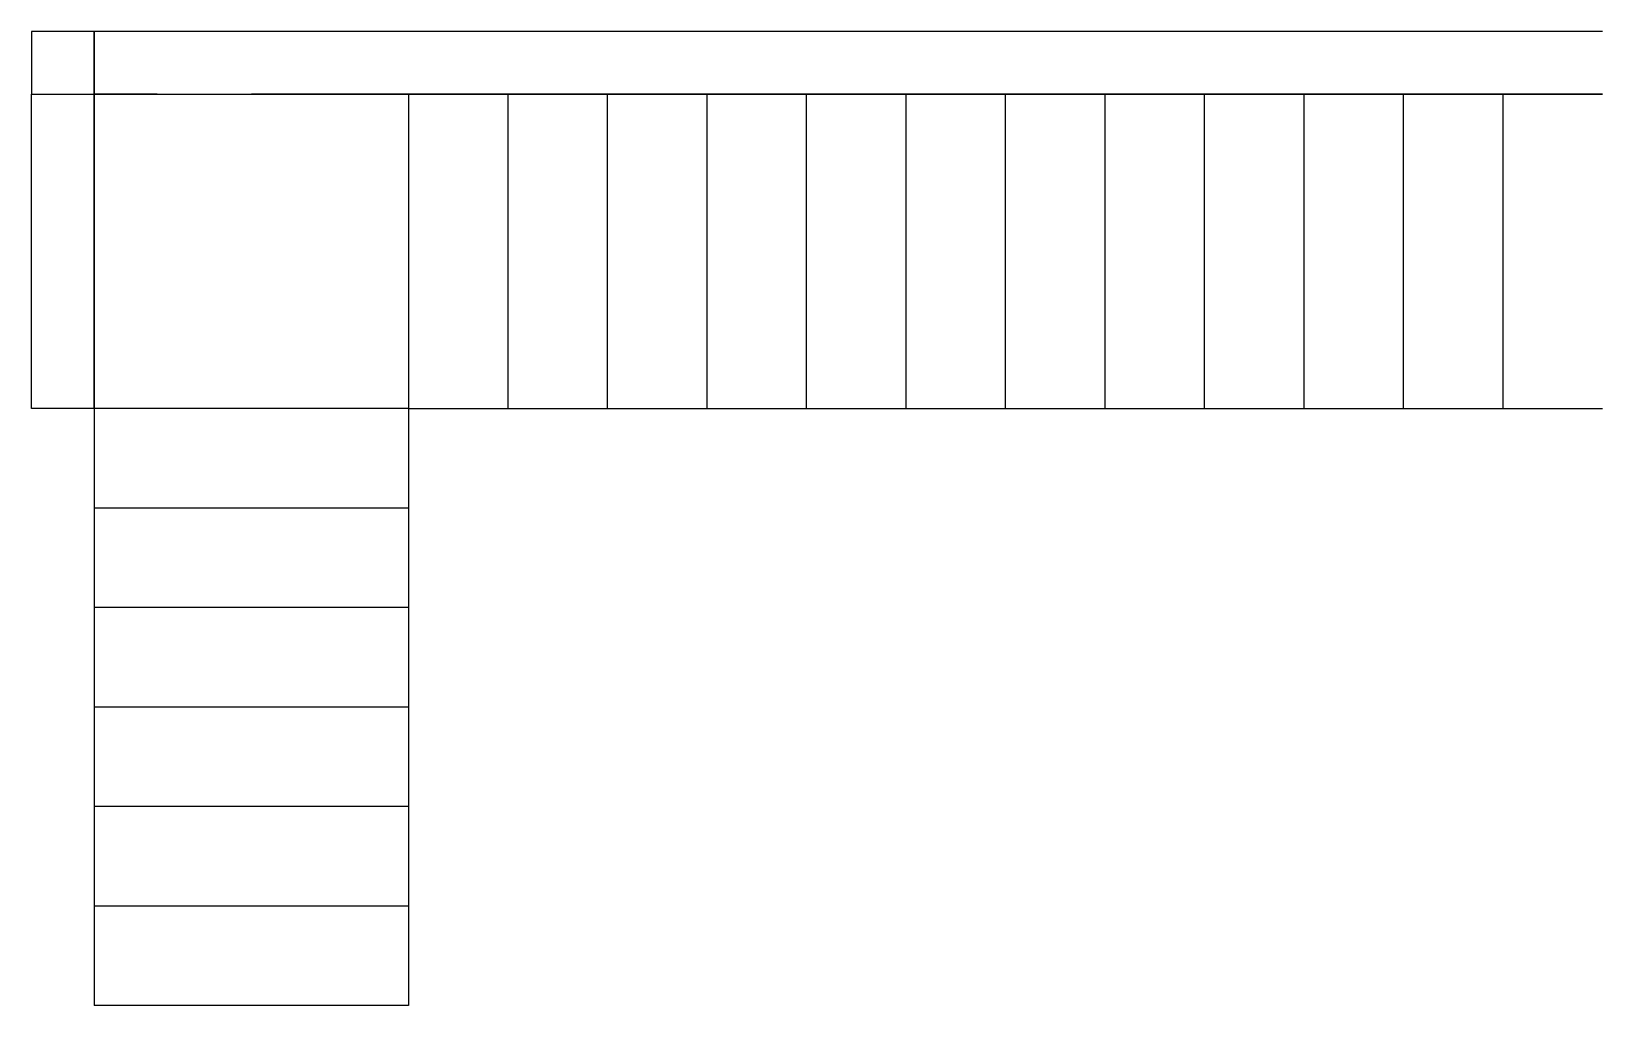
# Model space of a CAD drawing. Header units: centimetres. Extents: x -262314 to 1497847, y -126598 to 219599.
# Drawn here: x 536231 to 541231, y 114307 to 117407 of the extents above; entities that cross this region are included whole.
import ezdxf

# ---------------------------------------------------------------- set-up
doc = ezdxf.new("R2010")
doc.units = ezdxf.units.CM
doc.layers.add('I-STAIRS', color=44, linetype='Continuous')
doc.layers.add('Mur de soutenement', color=1, linetype='Continuous')

msp = doc.modelspace()

# ---------------------------------------------------------------- linework, layer by layer
at = {"layer": 'I-STAIRS'}
for p, q in [((541230.8, 117206.56), (536930.8, 117206.56)), ((537747.47, 116206.56), (537747.47, 117206.56)), ((538064.14, 116206.56), (538064.14, 117206.56)), ((538380.8, 116206.56), (538380.8, 117206.56)), ((538697.47, 116206.56), (538697.47, 117206.56)), ((539014.14, 116206.56), (539014.14, 117206.56)), ((539330.8, 116206.56), (539330.8, 117206.56)), ((539647.47, 116206.56), (539647.47, 117206.56)), ((539964.14, 116206.56), (539964.14, 117206.56)), ((540280.8, 116206.56), (540280.8, 117206.56)), ((540597.47, 116206.56), (540597.47, 117206.56)), ((540914.14, 116206.56), (540914.14, 117206.56)), ((536430.8, 116206.56), (536430.8, 114306.56)), ((537430.8, 116206.56), (541230.8, 116206.56)), ((537430.8, 116206.56), (537430.8, 114306.56)), ((537430.8, 115889.89), (536430.8, 115889.89)), ((537430.8, 115573.22), (536430.8, 115573.22)), ((537430.8, 115256.56), (536430.8, 115256.56)), ((537430.8, 114939.89), (536430.8, 114939.89)), ((537430.8, 114623.22), (536430.8, 114623.22)), ((537430.8, 114306.56), (536430.8, 114306.56))]:
    msp.add_line(p, q, dxfattribs=at)
msp.add_lwpolyline([(536430.8, 117206.56), (537430.8, 117206.56), (537430.8, 116206.56), (536430.8, 116206.56)], close=True, dxfattribs=at)
at = {"layer": 'Mur de soutenement'}
for p, q in [((541230.8, 117406.56), (536430.8, 117406.56)), ((536430.8, 117406.56), (536430.8, 117206.56)), ((536430.8, 117206.56), (541230.8, 117206.56)), ((536630.8, 117206.56), (536430.8, 117206.56))]:
    msp.add_line(p, q, dxfattribs=at)
for points in [[(536230.8, 117206.56), (536430.8, 117206.56), (536430.8, 117406.56), (536230.8, 117406.56)], [(536230.8, 117206.56), (536430.8, 117206.56), (536430.8, 116206.56), (536230.8, 116206.56)]]:
    msp.add_lwpolyline(points, close=True, dxfattribs=at)

doc.saveas('drawing.dxf')
